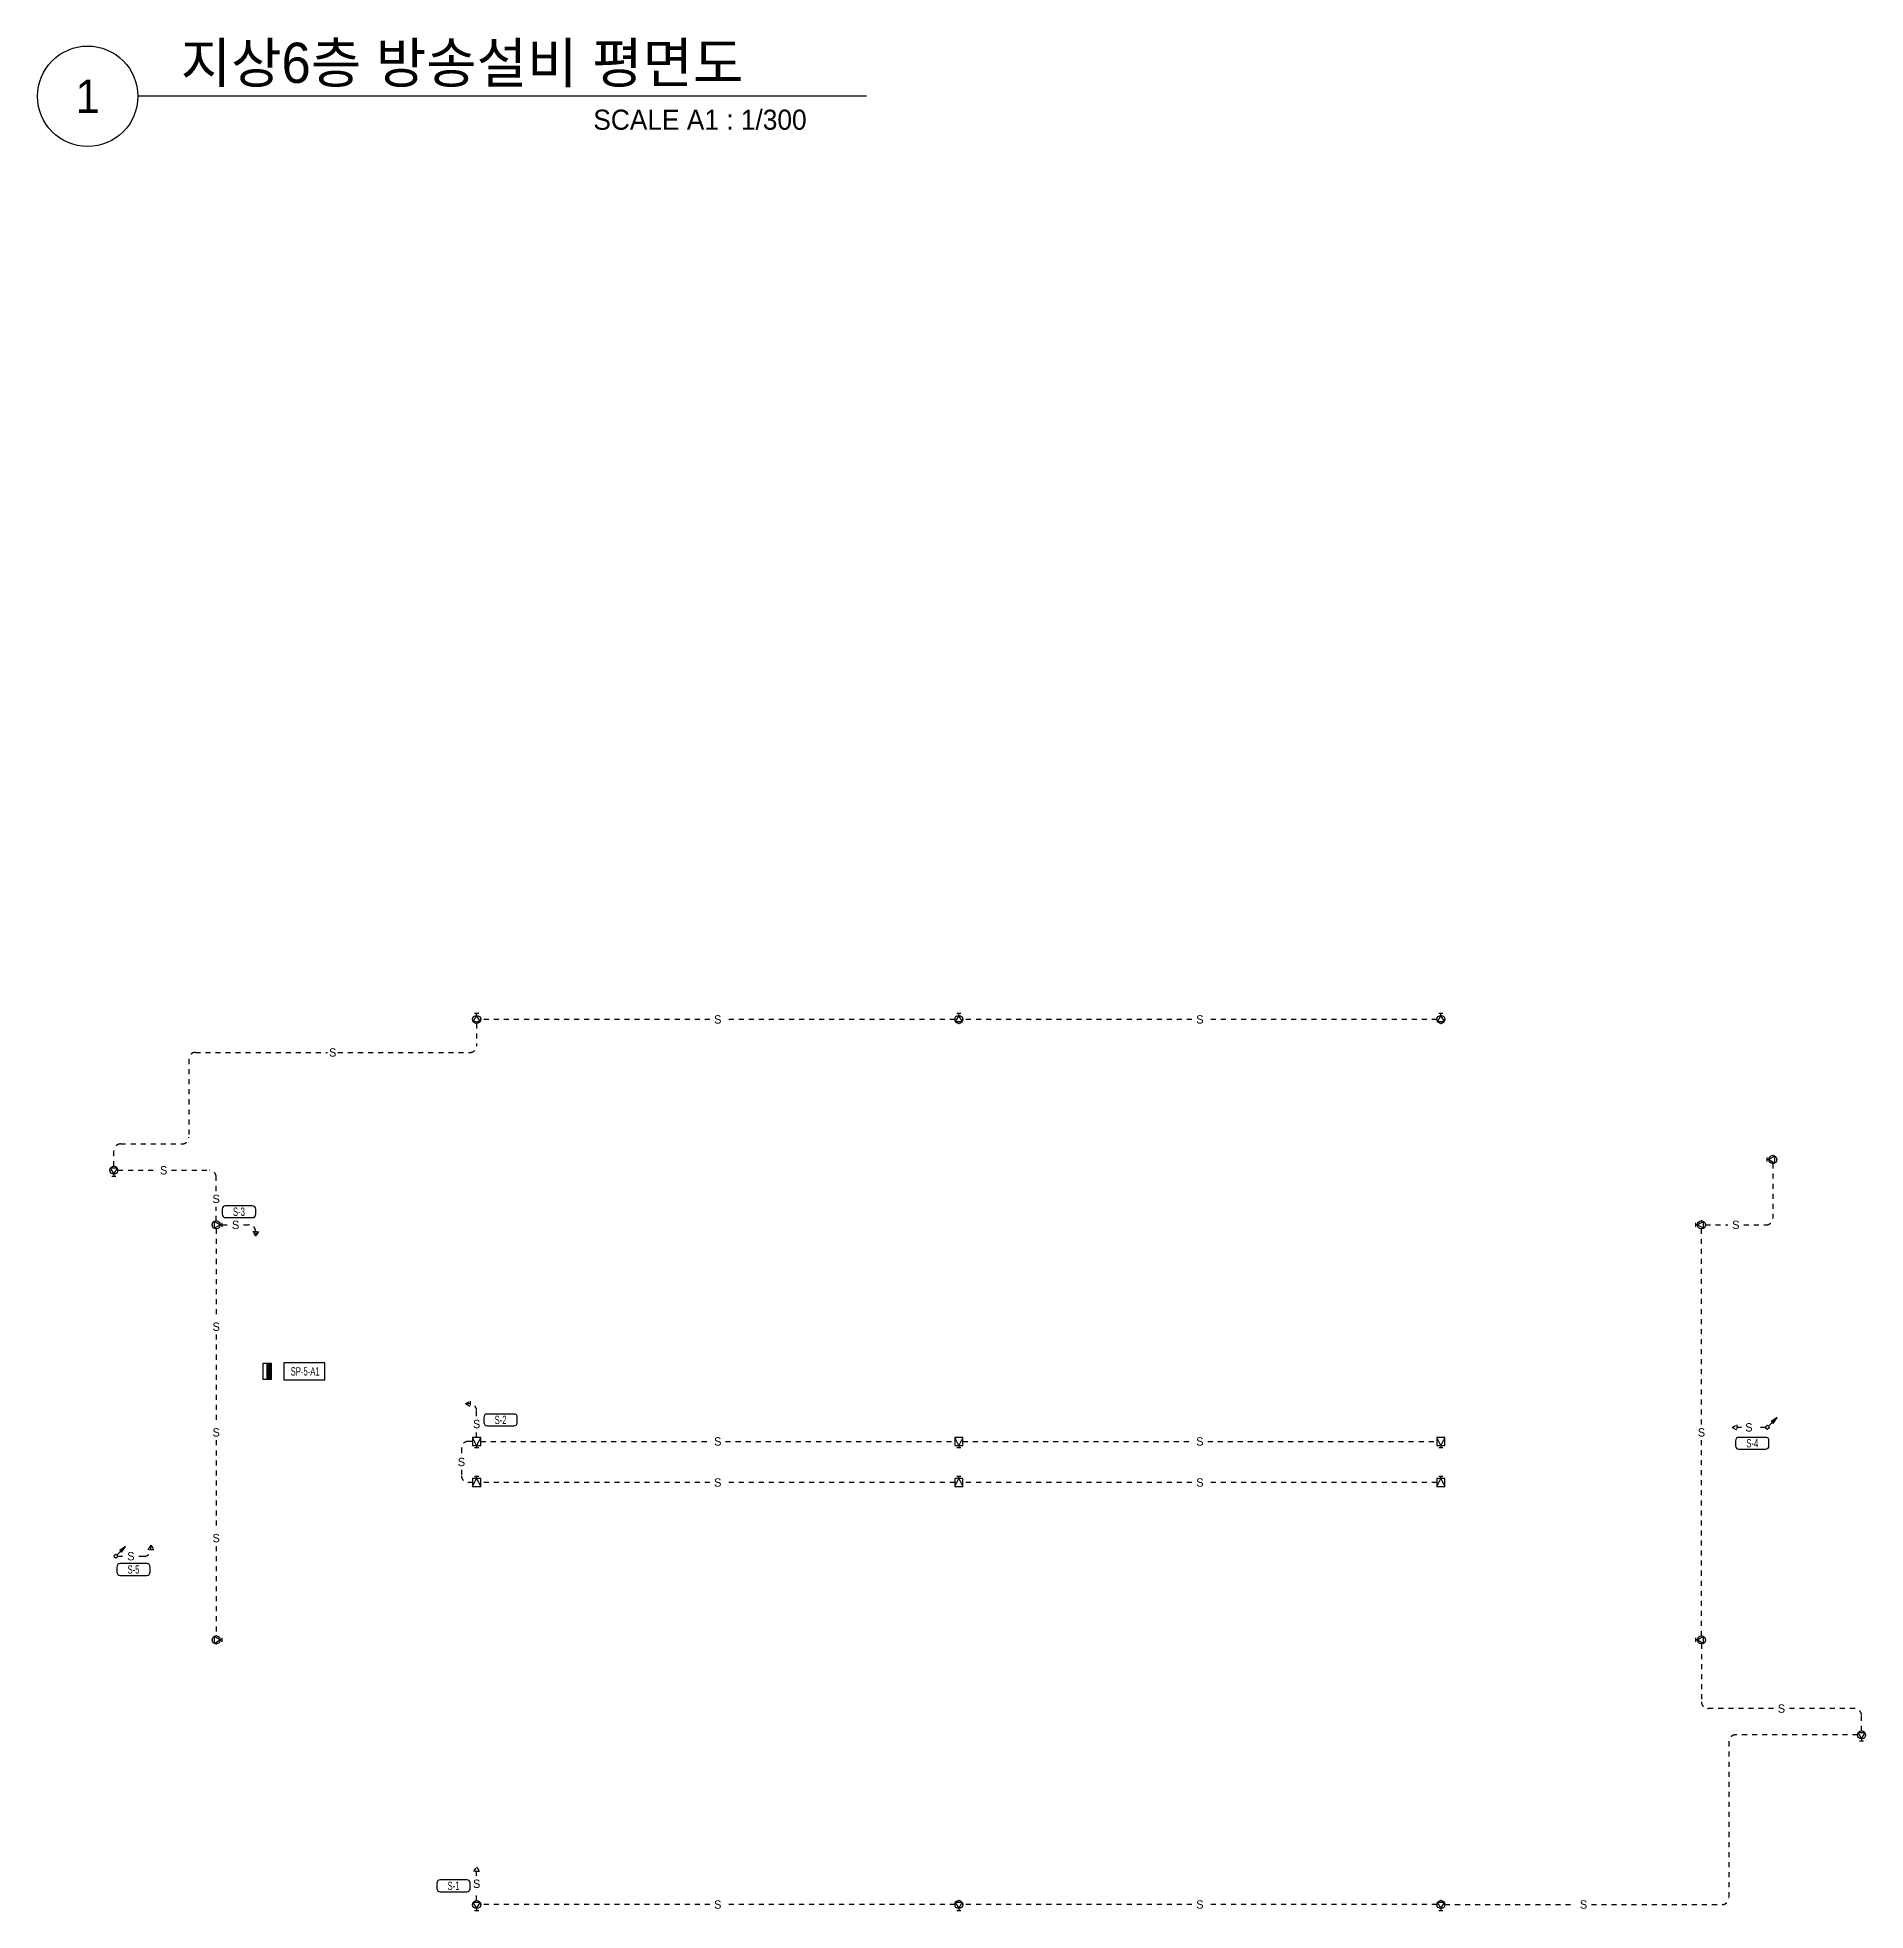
# Model space of a CAD drawing. Header units: millimetres. Extents: x 93478 to 502050, y -351975 to 881490.
# Drawn here: x 93478 to 175376, y 642605 to 726535 of the extents above; entities that cross this region are included whole.
import ezdxf
from ezdxf.enums import TextEntityAlignment as Align

# ---------------------------------------------------------------- set-up
doc = ezdxf.new("R2010")
doc.units = ezdxf.units.MM
doc.header["$LTSCALE"] = 150
doc.linetypes.add('D1', pattern=[3, 1, -1, 1])
for name, color, linetype in [('------30 Public Address Terminal Board', 3, 'Continuous'), ('------31 Speaker', 3, 'Continuous'), ('-----20 General Symbol', 3, 'Continuous'), ('-----23 Concealed or Exposed Wire', 4, 'D1'), ('-----41 Drawing Title', 2, 'Continuous')]:
    doc.layers.add(name, color=color, linetype=linetype)
doc.styles.add('ELEC', font='')
doc.styles.get('ELEC').set_extended_font_data('Dotum')

msp = doc.modelspace()

# ---------------------------------------------------------------- texts
at = {"layer": '------30 Public Address Terminal Board', "style": 'ELEC', "width": 0.7}
msp.add_text('SP-5-A1', height=375, dxfattribs=at).set_placement((105472, 666765), align=Align.MIDDLE_CENTER)
at = {"layer": '-----23 Concealed or Exposed Wire', "ltscale": 1.5, "style": 'ELEC'}
for p in [(123954, 682535, 0), (145554, 682535, 0), (106704, 681055, 0), (99134, 675775, 0), (101484, 674493, 0), (102354, 673330, 0), (169564, 673330, 0), (101484, 668767, 0), (101484, 664030, 0), (113154, 664405, 0), (168024, 664030, 0), (170148, 664255, 0), (123954, 663625, 0), (145554, 663625, 0), (112474, 662705, 0), (123954, 661785, 0), (145554, 661785, 0), (101484, 659293, 0), (97664, 658483, 0), (171610, 651655, 0), (113154, 643805, 0), (123954, 642875, 0), (145554, 642875, 0), (162744, 642875, 0)]:
    msp.add_text('S', height=375, dxfattribs=at).set_placement(p, align=Align.MIDDLE_CENTER)
at = {"layer": '-----41 Drawing Title', "color": 2, "style": 'ELEC'}
msp.add_text('지상6층 방송설비 평면도', height=1800, dxfattribs=at).set_placement((99895, 724500))
at = {"layer": '-----41 Drawing Title', "color": 7, "style": 'ELEC'}
msp.add_text('1', height=1500, dxfattribs=at).set_placement((95728, 723900), align=Align.MIDDLE)
at = {"layer": '-----41 Drawing Title', "style": 'ELEC'}
msp.add_text('SCALE A1 : 1/300', height=900, dxfattribs=at).set_placement((127937, 722400), align=Align.RIGHT)
at = {"linetype": 'Continuous', "style": 'ELEC', "width": 0.7}
for s, p in [('S-3', (102504, 673918, 0)), ('S-2', (114226, 664591, 0)), ('S-4', (170301, 663545, 0)), ('S-5', (97781, 657886, 0)), ('S-1', (112119, 643713, 0))]:
    msp.add_text(s, height=375, dxfattribs=at).set_placement(p, align=Align.MIDDLE)

# ---------------------------------------------------------------- blocks, each defined once
blk = doc.blocks.new('I05')
blk.add_hatch(color=256).paths.add_polyline_path([(300, 150), (-300, 150), (-300, 0), (300, 0)])
blk.add_line((-300, 150), (300, 150))
blk.add_lwpolyline([(-300, 0), (-300, 300), (300, 300), (300, 0)], close=True)
blk = doc.blocks.new('I04')
for p, q in [((-375, 150), (-75, 0)), ((-75, 0), (-375, -150)), ((-75, 0), (0, 0)), ((0, -75), (0, 75))]:
    blk.add_line(p, q)
blk.add_lwpolyline([(-375, -150), (-75, -150), (-75, 150), (-375, 150)], close=True)
blk = doc.blocks.new('I02')
for p, q in [((-75, 0), (0, 0)), ((0, -75), (0, 75))]:
    blk.add_line(p, q)
blk.add_lwpolyline([(-300, -130), (-75, 0), (-300, 130)], close=True)
at = {"linetype": 'Continuous'}
blk.add_circle((-225, 0), 150, dxfattribs=at)
for p in [(-225, 150), (-375, 0), (-225, -150), (-75, 0)]:
    blk.add_point(p)
blk = doc.blocks.new('O07')
blk.add_lwpolyline([(0, -100), (173, 0), (0, 100)], close=True)
blk = doc.blocks.new('O01')
blk.add_hatch(color=256).paths.add_polyline_path([(-149, -218), (-218, -149), (-368, -368)])
blk.add_line((-46, -46), (-184, -184))
blk.add_lwpolyline([(-368, -368), (-149, -218), (-218, -149), (-368, -368)])
blk.add_circle((0, 0), 65)
for p in [(-65, 0), (-65, 0), (0, 65), (0, 65), (65, 0), (65, 0), (0, -65), (0, -65)]:
    blk.add_point(p)

# ---------------------------------------------------------------- linework, layer by layer
at = {"layer": '------30 Public Address Terminal Board', "color": 1, "elevation": 0}
msp.add_lwpolyline([(104514, 667140), (104514, 666390), (106354, 666390), (106354, 667140)], close=True, dxfattribs=at)
at = {"layer": '-----23 Concealed or Exposed Wire', "ltscale": 1.5}
for p, q in [((113154, 682355), (113154, 681355)), ((123600, 682535), (113334, 682535)), ((134574, 682535), (124307, 682535)), ((145200, 682535), (134934, 682535)), ((156174, 682535), (145907, 682535)), ((100254, 680755), (100254, 677255)), ((100554, 681055), (106471, 681055)), ((106938, 681055), (112854, 681055)), ((96904, 675955), (96904, 676655)), ((97204, 676955), (99954, 676955)), ((97084, 675775), (98780, 675775)), ((99487, 675775), (101184, 675775)), ((171224, 676075), (171224, 673630)), ((101484, 674846), (101484, 675475)), ((101484, 673510), (101484, 674139)), ((101484, 673150), (101484, 669121)), ((101754, 673330), (102000, 673330)), ((102707, 673330), (102954, 673330)), ((168024, 664384), (168024, 673150)), ((168204, 673330), (169210, 673330)), ((169917, 673330), (170924, 673330)), ((103254, 673030), (103254, 672830)), ((101484, 668413), (101484, 664384)), ((112854, 665305), (112654, 665305)), ((113154, 664759), (113154, 665005)), ((113154, 663805), (113154, 664051)), ((169818, 664255), (169398, 664255)), ((170898, 664255), (170477, 664255)), ((101484, 663676), (101484, 659647)), ((112474, 663325), (112474, 663059)), ((112974, 663625), (112774, 663625)), ((113334, 663625), (123600, 663625)), ((124307, 663625), (134574, 663625)), ((134934, 663625), (145200, 663625)), ((145907, 663625), (156174, 663625)), ((168024, 654910), (168024, 663676)), ((112474, 662351), (112474, 662085)), ((112974, 661785), (112774, 661785)), ((123600, 661785), (113334, 661785)), ((134574, 661785), (124307, 661785)), ((145200, 661785), (134934, 661785)), ((156174, 661785), (145907, 661785)), ((98564, 658783), (98564, 658983)), ((101484, 658939), (101484, 654910)), ((97064, 658483), (97310, 658483)), ((98018, 658483), (98264, 658483)), ((168024, 654550), (168024, 651955)), ((171256, 651655), (168324, 651655)), ((174896, 651655), (171964, 651655)), ((175196, 650655), (175196, 651355)), ((175016, 650475), (169554, 650475)), ((169254, 650175), (169254, 643175)), ((113154, 644159), (113154, 644555)), ((113154, 643055), (113154, 643451)), ((123600, 642875), (113334, 642875)), ((134574, 642875), (124307, 642875)), ((145200, 642875), (134934, 642875)), ((156174, 642875), (145907, 642875)), ((156534, 642875), (162390, 642875)), ((163097, 642875), (168954, 642875))]:
    msp.add_line(p, q, dxfattribs=at)
for centre, start, end in [((100554, 680755), 90, 180), ((112854, 681355), 270, 0), ((97204, 676655), 90, 180), ((99954, 677255), 270, 0), ((101184, 675475), 0, 90), ((102954, 673030), 0, 90), ((170924, 673630), 270, 0), ((112854, 665005), 0, 90), ((112774, 663325), 90, 180), ((112774, 662085), 180, 270), ((98264, 658783), 270, 0), ((168324, 651955), 180, 270), ((174896, 651355), 0, 90), ((169554, 650175), 90, 180), ((168954, 643175), 270, 0)]:
    msp.add_arc(centre, 300, start, end, dxfattribs=at)
at = {"layer": '-----41 Drawing Title', "color": 7}
msp.add_line((130622, 723900), (97978, 723900), dxfattribs=at)
msp.add_circle((95728, 723900), 2250, dxfattribs=at)
at = {"color": 1, "linetype": 'Continuous', "elevation": 0}
for points in [[(101754, 673805, 0.414214), (101904, 673655), (103104, 673655, 0.414214), (103254, 673805), (103254, 674030, 0.414214), (103104, 674180), (101904, 674180, 0.414214), (101754, 674030)], [(113476, 664479, 0.414214), (113626, 664329), (114826, 664329, 0.414214), (114976, 664479), (114976, 664704, 0.414214), (114826, 664854), (113626, 664854, 0.414214), (113476, 664704)], [(169551, 663433, 0.414214), (169701, 663283), (170901, 663283, 0.414214), (171051, 663433), (171051, 663658, 0.414214), (170901, 663808), (169701, 663808, 0.414214), (169551, 663658)], [(97031, 657773, 0.414214), (97181, 657623), (98381, 657623, 0.414214), (98531, 657773), (98531, 657998, 0.414214), (98381, 658148), (97181, 658148, 0.414214), (97031, 657998)], [(111369, 643600, 0.414214), (111519, 643450), (112719, 643450, 0.414214), (112869, 643600), (112869, 643825, 0.414214), (112719, 643975), (111519, 643975, 0.414214), (111369, 643825)]]:
    msp.add_lwpolyline(points, format="xyb", close=True, dxfattribs=at)

# ---------------------------------------------------------------- block references
at = {"layer": '------30 Public Address Terminal Board', "xscale": 1.2, "yscale": 1.2, "zscale": 1.2, "rotation": 90}
msp.add_blockref('I05', (103954, 666765), dxfattribs=at)
at = {"layer": '------31 Speaker', "xscale": 1.2, "yscale": 1.2, "zscale": 1.2}
for name, p, rotation in [('I02', (113154, 682805), 90), ('I02', (134754, 682805), 90), ('I02', (156354, 682805), 90), ('I02', (96904, 675505), 270), ('I02', (170954, 676255), 180), ('I02', (167754, 673330), 180), ('I04', (113154, 663355), 270), ('I04', (134754, 663355), 270), ('I04', (156354, 663355), 270), ('I04', (113154, 662055), 89.99999999999999), ('I04', (134754, 662055), 89.99999999999999), ('I04', (156354, 662055), 89.99999999999999), ('I02', (167754, 654730), 180), ('I02', (175196, 650205), 270), ('I02', (113154, 642605), 270), ('I02', (134754, 642605), 270), ('I02', (156354, 642605), 270)]:
    msp.add_blockref(name, p, dxfattribs=dict(at, rotation=rotation))
for p in [(101754, 673330), (101754, 654730)]:
    msp.add_blockref('I02', p, dxfattribs=at)
at = {"layer": '-----20 General Symbol', "xscale": 1.2, "yscale": 1.2, "zscale": 1.2, "rotation": 180}
for p in [(170976, 664255), (96986, 658483)]:
    msp.add_blockref('O01', p, dxfattribs=at)
at = {"layer": '-----23 Concealed or Exposed Wire', "ltscale": 1.5, "xscale": -1.2, "yscale": 1.2, "zscale": 1.2}
for p, rotation in [((103254, 673038), 90), ((98564, 658775), 270), ((113154, 644347), 270)]:
    msp.add_blockref('O07', p, dxfattribs=dict(at, rotation=rotation))
for p in [(112861, 665305), (169604, 664255)]:
    msp.add_blockref('O07', p, dxfattribs=at)

msp.set_redraw_order([(e.dxf.handle, doc.entitydb.next_handle()) for e in msp.query("TEXT MTEXT ATTDEF DIMENSION ARC_DIMENSION")])  # texts and dimensions are drawn at this point

doc.saveas('drawing.dxf')
